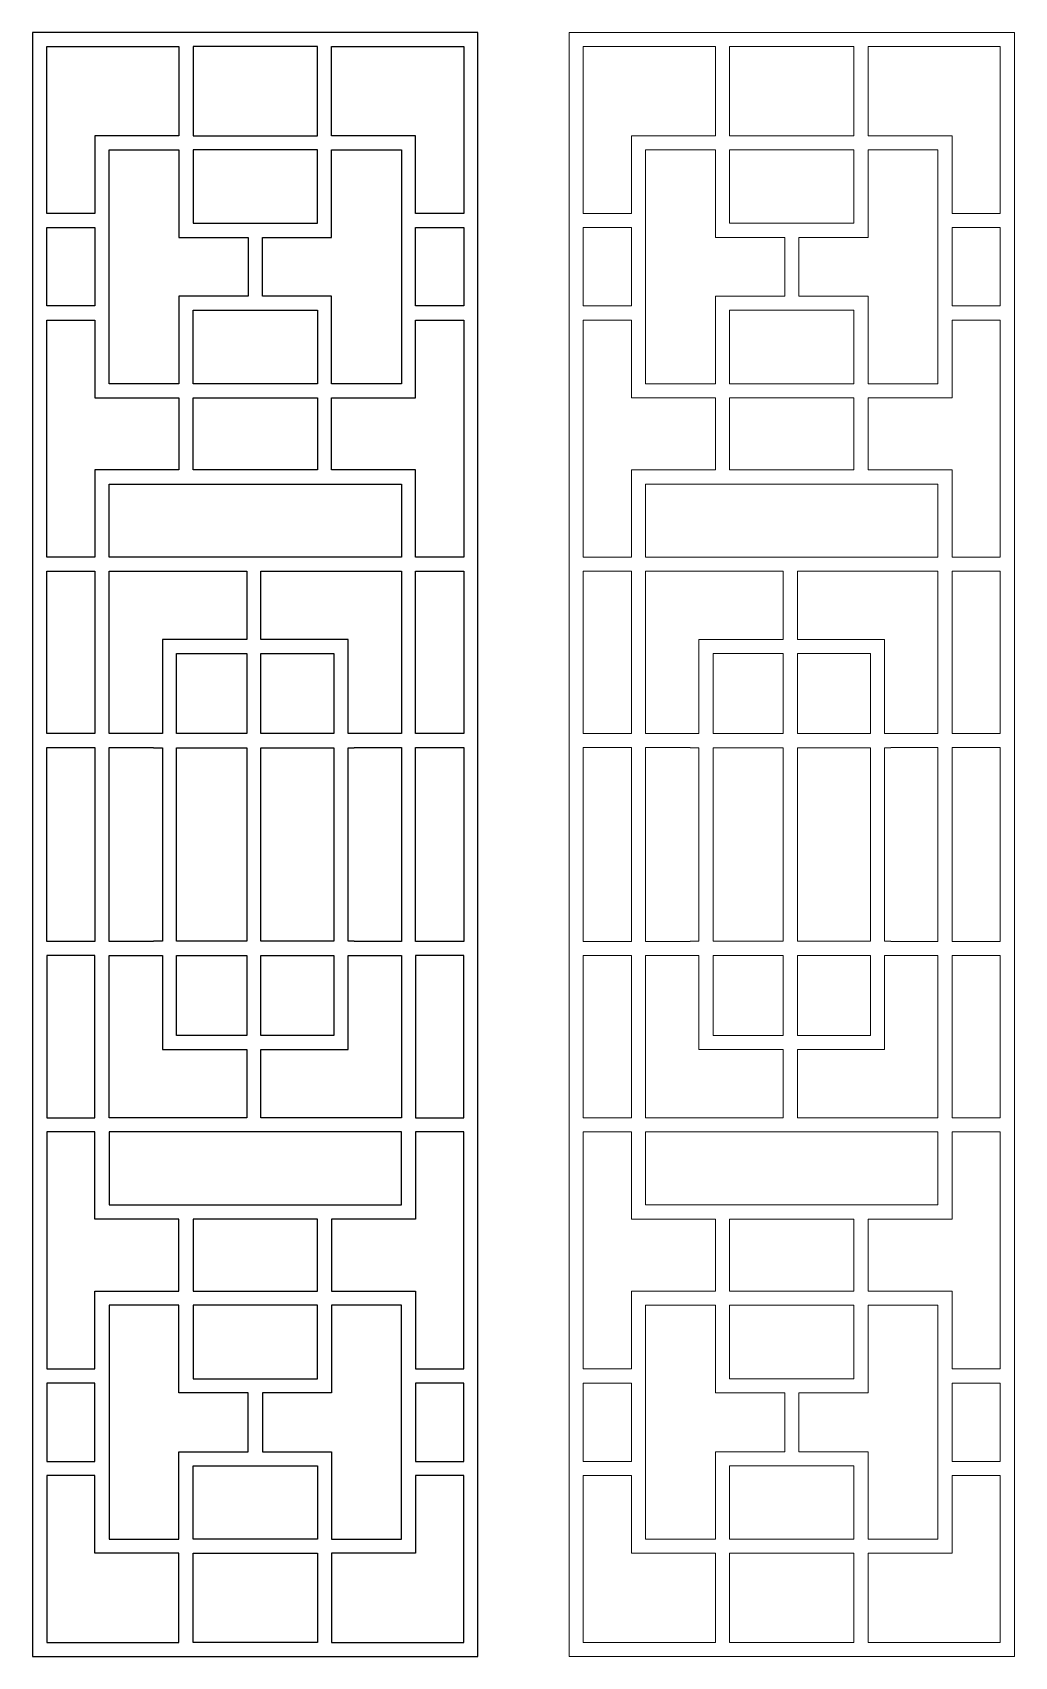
# Model space of a CAD drawing. Header units: centimetres. Extents: x -8.5 to 8.1, y -13.5 to 14.1.
import ezdxf

# ---------------------------------------------------------------- set-up
doc = ezdxf.new("R2010")
doc.units = ezdxf.units.CM
doc.header["$MEASUREMENT"] = 0
doc.layers.add('layer 1', color=7, linetype='Continuous')

msp = doc.modelspace()

# ---------------------------------------------------------------- linework, layer by layer
at = {"layer": 'layer 1', "color": 177}
for points, knots in [([(-8.53212, 14.08706), (-8.53212, 14.08706), (-0.97541, 14.08706), (-0.97541, 14.08706), (-0.97541, 14.08706), (-0.97541, 4.20675), (-0.97541, -3.57811), (-0.97541, -13.45845), (-0.97541, -13.45845), (-0.97541, -13.45845), (-8.53212, -13.45845), (-8.53212, -13.45845), (-8.53212, -13.45845), (-8.53212, -3.57811), (-8.53212, 4.20675), (-8.53212, 14.08706)], [0, 0, 0, 0, 0.2, 0.2, 0.2, 0.2, 0.4, 0.4, 0.4, 0.4, 0.6, 0.6, 0.6, 0.6, 1, 1, 1, 1]), ([(-8.29104, 11.01751), (-8.29104, 11.01751), (-7.47503, 11.01751), (-7.47503, 11.01751), (-7.47503, 11.01751), (-7.47503, 11.01751), (-7.47503, 12.33679), (-7.47503, 12.33679), (-7.47503, 12.33679), (-7.47503, 12.33679), (-6.04901, 12.33679), (-6.04901, 12.33679), (-6.04901, 12.33679), (-6.04901, 12.33679), (-6.04901, 13.84685), (-6.04901, 13.84685), (-6.04901, 13.84685), (-6.04901, 13.84685), (-8.29104, 13.84685), (-8.29104, 13.84685), (-8.29104, 13.84685), (-8.29104, 13.84685), (-8.29104, 11.01751), (-8.29104, 11.01751)], [0, 0, 0, 0, 0.14285714, 0.14285714, 0.14285714, 0.14285714, 0.28571429, 0.28571429, 0.28571429, 0.28571429, 0.42857143, 0.42857143, 0.42857143, 0.42857143, 0.57142857, 0.57142857, 0.57142857, 0.57142857, 0.71428571, 0.71428571, 0.71428571, 0.71428571, 1, 1, 1, 1]), ([(-3.6997, 13.84685), (-3.6997, 13.84685), (-3.6997, 12.33679), (-3.6997, 12.33679), (-3.6997, 12.33679), (-3.6997, 12.33679), (-5.80776, 12.33679), (-5.80776, 12.33679), (-5.80776, 12.33679), (-5.80776, 12.33679), (-5.80776, 13.84685), (-5.80776, 13.84685), (-5.80776, 13.84685), (-5.80776, 13.84685), (-3.6997, 13.84685), (-3.6997, 13.84685)], [0, 0, 0, 0, 0.2, 0.2, 0.2, 0.2, 0.4, 0.4, 0.4, 0.4, 0.6, 0.6, 0.6, 0.6, 1, 1, 1, 1]), ([(-2.03262, 11.01751), (-2.03262, 11.01751), (-1.21666, 11.01751), (-1.21666, 11.01751), (-1.21666, 11.01751), (-1.21666, 11.01751), (-1.21666, 13.84685), (-1.21666, 13.84685), (-1.21666, 13.84685), (-1.21666, 13.84685), (-3.4586, 13.84685), (-3.4586, 13.84685), (-3.4586, 13.84685), (-3.4586, 13.84685), (-3.4586, 12.33679), (-3.4586, 12.33679), (-3.4586, 12.33679), (-3.4586, 12.33679), (-2.03262, 12.33679), (-2.03262, 12.33679), (-2.03262, 12.33679), (-2.03262, 12.33679), (-2.03262, 11.01751), (-2.03262, 11.01751)], [0, 0, 0, 0, 0.14285714, 0.14285714, 0.14285714, 0.14285714, 0.28571429, 0.28571429, 0.28571429, 0.28571429, 0.42857143, 0.42857143, 0.42857143, 0.42857143, 0.57142857, 0.57142857, 0.57142857, 0.57142857, 0.71428571, 0.71428571, 0.71428571, 0.71428571, 1, 1, 1, 1]), ([(-4.87432, 9.61466), (-4.87432, 9.61466), (-4.87432, 10.6125), (-4.87432, 10.6125), (-4.87432, 10.6125), (-4.87432, 10.6125), (-6.04901, 10.6125), (-6.04901, 10.6125), (-6.04901, 10.6125), (-6.04901, 10.6125), (-6.04901, 12.09655), (-6.04901, 12.09655), (-6.04901, 12.09655), (-6.04901, 12.09655), (-7.23379, 12.09655), (-7.23379, 12.09655), (-7.23379, 12.09655), (-7.23379, 12.09655), (-7.23379, 8.1305), (-7.23379, 8.1305), (-7.23379, 8.1305), (-7.23379, 8.1305), (-6.04901, 8.1305), (-6.04901, 8.1305), (-6.04901, 8.1305), (-6.04901, 8.1305), (-6.04901, 9.61466), (-6.04901, 9.61466), (-6.04901, 9.61466), (-6.04901, 9.61466), (-4.87432, 9.61466), (-4.87432, 9.61466)], [0, 0, 0, 0, 0.11111111, 0.11111111, 0.11111111, 0.11111111, 0.22222222, 0.22222222, 0.22222222, 0.22222222, 0.33333333, 0.33333333, 0.33333333, 0.33333333, 0.44444444, 0.44444444, 0.44444444, 0.44444444, 0.55555556, 0.55555556, 0.55555556, 0.55555556, 0.66666667, 0.66666667, 0.66666667, 0.66666667, 0.77777778, 0.77777778, 0.77777778, 0.77777778, 1, 1, 1, 1]), ([(-3.6997, 12.09655), (-3.6997, 12.09655), (-3.6997, 10.85277), (-3.6997, 10.85277), (-3.6997, 10.85277), (-3.6997, 10.85277), (-5.80776, 10.85277), (-5.80776, 10.85277), (-5.80776, 10.85277), (-5.80776, 10.85277), (-5.80776, 12.09655), (-5.80776, 12.09655), (-5.80776, 12.09655), (-5.80776, 12.09655), (-3.6997, 12.09655), (-3.6997, 12.09655)], [0, 0, 0, 0, 0.2, 0.2, 0.2, 0.2, 0.4, 0.4, 0.4, 0.4, 0.6, 0.6, 0.6, 0.6, 1, 1, 1, 1]), ([(-4.6331, 10.6125), (-4.6331, 10.6125), (-4.6331, 9.61466), (-4.6331, 9.61466), (-4.6331, 9.61466), (-4.6331, 9.61466), (-3.4586, 9.61466), (-3.4586, 9.61466), (-3.4586, 9.61466), (-3.4586, 9.61466), (-3.4586, 8.1305), (-3.4586, 8.1305), (-3.4586, 8.1305), (-3.4586, 8.1305), (-2.27363, 8.1305), (-2.27363, 8.1305), (-2.27363, 8.1305), (-2.27363, 8.1305), (-2.27363, 12.09655), (-2.27363, 12.09655), (-2.27363, 12.09655), (-2.27363, 12.09655), (-3.4586, 12.09655), (-3.4586, 12.09655), (-3.4586, 12.09655), (-3.4586, 12.09655), (-3.4586, 10.6125), (-3.4586, 10.6125), (-3.4586, 10.6125), (-3.4586, 10.6125), (-4.6331, 10.6125), (-4.6331, 10.6125)], [0, 0, 0, 0, 0.11111111, 0.11111111, 0.11111111, 0.11111111, 0.22222222, 0.22222222, 0.22222222, 0.22222222, 0.33333333, 0.33333333, 0.33333333, 0.33333333, 0.44444444, 0.44444444, 0.44444444, 0.44444444, 0.55555556, 0.55555556, 0.55555556, 0.55555556, 0.66666667, 0.66666667, 0.66666667, 0.66666667, 0.77777778, 0.77777778, 0.77777778, 0.77777778, 1, 1, 1, 1]), ([(-7.47503, 10.77727), (-7.47503, 10.77727), (-8.29104, 10.77727), (-8.29104, 10.77727), (-8.29104, 10.77727), (-8.29104, 10.77727), (-8.29104, 9.44987), (-8.29104, 9.44987), (-8.29104, 9.44987), (-8.29104, 9.44987), (-7.47503, 9.44987), (-7.47503, 9.44987), (-7.47503, 9.44987), (-7.47503, 9.44987), (-7.47503, 10.77727), (-7.47503, 10.77727)], [0, 0, 0, 0, 0.2, 0.2, 0.2, 0.2, 0.4, 0.4, 0.4, 0.4, 0.6, 0.6, 0.6, 0.6, 1, 1, 1, 1]), ([(-1.21666, 10.77727), (-1.21666, 10.77727), (-2.03262, 10.77727), (-2.03262, 10.77727), (-2.03262, 10.77727), (-2.03262, 10.77727), (-2.03262, 9.44987), (-2.03262, 9.44987), (-2.03262, 9.44987), (-2.03262, 9.44987), (-1.21666, 9.44987), (-1.21666, 9.44987), (-1.21666, 9.44987), (-1.21666, 9.44987), (-1.21666, 10.77727), (-1.21666, 10.77727)], [0, 0, 0, 0, 0.2, 0.2, 0.2, 0.2, 0.4, 0.4, 0.4, 0.4, 0.6, 0.6, 0.6, 0.6, 1, 1, 1, 1]), ([(-3.6997, 8.1305), (-3.6997, 8.1305), (-3.6997, 9.37438), (-3.6997, 9.37438), (-3.6997, 9.37438), (-3.6997, 9.37438), (-5.80776, 9.37438), (-5.80776, 9.37438), (-5.80776, 9.37438), (-5.80776, 9.37438), (-5.80776, 8.1305), (-5.80776, 8.1305), (-5.80776, 8.1305), (-5.80776, 8.1305), (-3.6997, 8.1305), (-3.6997, 8.1305)], [0, 0, 0, 0, 0.2, 0.2, 0.2, 0.2, 0.4, 0.4, 0.4, 0.4, 0.6, 0.6, 0.6, 0.6, 1, 1, 1, 1]), ([(-8.29104, 5.18835), (-8.29104, 5.18835), (-7.47503, 5.18835), (-7.47503, 5.18835), (-7.47503, 5.18835), (-7.47503, 5.18835), (-7.47503, 6.66656), (-7.47503, 6.66656), (-7.47503, 6.66656), (-7.47503, 6.66656), (-6.04901, 6.66656), (-6.04901, 6.66656), (-6.04901, 6.66656), (-6.04901, 6.66656), (-6.04901, 7.89036), (-6.04901, 7.89036), (-6.04901, 7.89036), (-6.04901, 7.89036), (-7.47503, 7.89036), (-7.47503, 7.89036), (-7.47503, 7.89036), (-7.47503, 7.89036), (-7.47503, 9.20963), (-7.47503, 9.20963), (-7.47503, 9.20963), (-7.47503, 9.20963), (-8.29104, 9.20963), (-8.29104, 9.20963), (-8.29104, 9.20963), (-8.29104, 9.20963), (-8.29104, 5.18835), (-8.29104, 5.18835)], [0, 0, 0, 0, 0.11111111, 0.11111111, 0.11111111, 0.11111111, 0.22222222, 0.22222222, 0.22222222, 0.22222222, 0.33333333, 0.33333333, 0.33333333, 0.33333333, 0.44444444, 0.44444444, 0.44444444, 0.44444444, 0.55555556, 0.55555556, 0.55555556, 0.55555556, 0.66666667, 0.66666667, 0.66666667, 0.66666667, 0.77777778, 0.77777778, 0.77777778, 0.77777778, 1, 1, 1, 1]), ([(-2.03262, 5.18835), (-2.03262, 5.18835), (-1.21666, 5.18835), (-1.21666, 5.18835), (-1.21666, 5.18835), (-1.21666, 5.18835), (-1.21666, 9.20963), (-1.21666, 9.20963), (-1.21666, 9.20963), (-1.21666, 9.20963), (-2.03262, 9.20963), (-2.03262, 9.20963), (-2.03262, 9.20963), (-2.03262, 9.20963), (-2.03262, 7.89036), (-2.03262, 7.89036), (-2.03262, 7.89036), (-2.03262, 7.89036), (-3.4586, 7.89036), (-3.4586, 7.89036), (-3.4586, 7.89036), (-3.4586, 7.89036), (-3.4586, 6.66656), (-3.4586, 6.66656), (-3.4586, 6.66656), (-3.4586, 6.66656), (-2.03262, 6.66656), (-2.03262, 6.66656), (-2.03262, 6.66656), (-2.03262, 6.66656), (-2.03262, 5.18835), (-2.03262, 5.18835)], [0, 0, 0, 0, 0.11111111, 0.11111111, 0.11111111, 0.11111111, 0.22222222, 0.22222222, 0.22222222, 0.22222222, 0.33333333, 0.33333333, 0.33333333, 0.33333333, 0.44444444, 0.44444444, 0.44444444, 0.44444444, 0.55555556, 0.55555556, 0.55555556, 0.55555556, 0.66666667, 0.66666667, 0.66666667, 0.66666667, 0.77777778, 0.77777778, 0.77777778, 0.77777778, 1, 1, 1, 1]), ([(-3.6997, 6.66656), (-3.6997, 6.66656), (-3.6997, 7.89036), (-3.6997, 7.89036), (-3.6997, 7.89036), (-3.6997, 7.89036), (-5.80776, 7.89036), (-5.80776, 7.89036), (-5.80776, 7.89036), (-5.80776, 7.89036), (-5.80776, 6.66656), (-5.80776, 6.66656), (-5.80776, 6.66656), (-5.80776, 6.66656), (-3.6997, 6.66656), (-3.6997, 6.66656)], [0, 0, 0, 0, 0.2, 0.2, 0.2, 0.2, 0.4, 0.4, 0.4, 0.4, 0.6, 0.6, 0.6, 0.6, 1, 1, 1, 1]), ([(-7.23379, 5.18835), (-7.23379, 5.18835), (-2.27363, 5.18835), (-2.27363, 5.18835), (-2.27363, 5.18835), (-2.27363, 5.18835), (-2.27363, 6.42639), (-2.27363, 6.42639), (-2.27363, 6.42639), (-2.27363, 6.42639), (-7.23379, 6.42639), (-7.23379, 6.42639), (-7.23379, 6.42639), (-7.23379, 6.42639), (-7.23379, 5.18835), (-7.23379, 5.18835)], [0, 0, 0, 0, 0.2, 0.2, 0.2, 0.2, 0.4, 0.4, 0.4, 0.4, 0.6, 0.6, 0.6, 0.6, 1, 1, 1, 1]), ([(-8.29104, 2.19755), (-8.29104, 2.19755), (-7.47503, 2.19755), (-7.47503, 2.19755), (-7.47503, 2.19755), (-7.47503, 2.19755), (-7.47503, 4.94811), (-7.47503, 4.94811), (-7.47503, 4.94811), (-7.47503, 4.94811), (-8.29104, 4.94811), (-8.29104, 4.94811), (-8.29104, 4.94811), (-8.29104, 4.94811), (-8.29104, 2.19755), (-8.29104, 2.19755)], [0, 0, 0, 0, 0.2, 0.2, 0.2, 0.2, 0.4, 0.4, 0.4, 0.4, 0.6, 0.6, 0.6, 0.6, 1, 1, 1, 1]), ([(-4.89748, 3.7926), (-4.89748, 3.7926), (-4.89748, 4.94811), (-4.89748, 4.94811), (-4.89748, 4.94811), (-4.89748, 4.94811), (-7.23379, 4.94811), (-7.23379, 4.94811), (-7.23379, 4.94811), (-7.23379, 4.94811), (-7.23379, 2.19755), (-7.23379, 2.19755), (-7.23379, 2.19755), (-7.23379, 2.19755), (-6.32761, 2.19755), (-6.32761, 2.19755), (-6.32761, 2.19755), (-6.32761, 2.19755), (-6.32761, 3.7926), (-6.32761, 3.7926), (-6.32761, 3.7926), (-6.32761, 3.7926), (-4.89748, 3.7926), (-4.89748, 3.7926)], [0, 0, 0, 0, 0.14285714, 0.14285714, 0.14285714, 0.14285714, 0.28571429, 0.28571429, 0.28571429, 0.28571429, 0.42857143, 0.42857143, 0.42857143, 0.42857143, 0.57142857, 0.57142857, 0.57142857, 0.57142857, 0.71428571, 0.71428571, 0.71428571, 0.71428571, 1, 1, 1, 1]), ([(-4.65769, 4.94811), (-4.65769, 4.94811), (-4.65769, 3.7926), (-4.65769, 3.7926), (-4.65769, 3.7926), (-4.65769, 3.7926), (-3.17986, 3.7926), (-3.17986, 3.7926), (-3.17986, 3.7926), (-3.17986, 3.7926), (-3.17986, 2.19755), (-3.17986, 2.19755), (-3.17986, 2.19755), (-3.17986, 2.19755), (-2.27363, 2.19755), (-2.27363, 2.19755), (-2.27363, 2.19755), (-2.27363, 2.19755), (-2.27363, 4.94811), (-2.27363, 4.94811), (-2.27363, 4.94811), (-2.27363, 4.94811), (-4.65769, 4.94811), (-4.65769, 4.94811)], [0, 0, 0, 0, 0.14285714, 0.14285714, 0.14285714, 0.14285714, 0.28571429, 0.28571429, 0.28571429, 0.28571429, 0.42857143, 0.42857143, 0.42857143, 0.42857143, 0.57142857, 0.57142857, 0.57142857, 0.57142857, 0.71428571, 0.71428571, 0.71428571, 0.71428571, 1, 1, 1, 1]), ([(-2.03262, 2.19755), (-2.03262, 2.19755), (-1.21666, 2.19755), (-1.21666, 2.19755), (-1.21666, 2.19755), (-1.21666, 2.19755), (-1.21666, 4.94811), (-1.21666, 4.94811), (-1.21666, 4.94811), (-1.21666, 4.94811), (-2.03262, 4.94811), (-2.03262, 4.94811), (-2.03262, 4.94811), (-2.03262, 4.94811), (-2.03262, 2.19755), (-2.03262, 2.19755)], [0, 0, 0, 0, 0.2, 0.2, 0.2, 0.2, 0.4, 0.4, 0.4, 0.4, 0.6, 0.6, 0.6, 0.6, 1, 1, 1, 1]), ([(-6.08647, 2.1942), (-6.08647, 2.1942), (-4.89748, 2.1942), (-4.89748, 2.1942), (-4.89748, 2.1942), (-4.89748, 2.1942), (-4.89748, 3.55236), (-4.89748, 3.55236), (-4.89748, 3.55236), (-4.89748, 3.55236), (-6.08647, 3.55236), (-6.08647, 3.55236), (-6.08647, 3.55236), (-6.08647, 3.55236), (-6.08647, 2.1942), (-6.08647, 2.1942)], [0, 0, 0, 0, 0.2, 0.2, 0.2, 0.2, 0.4, 0.4, 0.4, 0.4, 0.6, 0.6, 0.6, 0.6, 1, 1, 1, 1]), ([(-4.65769, 3.55236), (-4.65769, 3.55236), (-4.65769, 2.1942), (-4.65769, 2.1942), (-4.65769, 2.1942), (-4.65769, 2.1942), (-3.42108, 2.1942), (-3.42108, 2.1942), (-3.42108, 2.1942), (-3.42108, 2.1942), (-3.42108, 3.55236), (-3.42108, 3.55236), (-3.42108, 3.55236), (-3.42108, 3.55236), (-4.65769, 3.55236), (-4.65769, 3.55236)], [0, 0, 0, 0, 0.2, 0.2, 0.2, 0.2, 0.4, 0.4, 0.4, 0.4, 0.6, 0.6, 0.6, 0.6, 1, 1, 1, 1]), ([(-7.47503, 1.95733), (-7.47503, 1.95733), (-8.29104, 1.95733), (-8.29104, 1.95733), (-8.29104, 1.95733), (-8.29104, 0.8208), (-8.29104, -0.1922), (-8.29104, -1.32871), (-8.29104, -1.32871), (-8.29104, -1.32871), (-7.47503, -1.32871), (-7.47503, -1.32871), (-7.47503, -1.32871), (-7.47503, -0.1922), (-7.47503, 0.8208), (-7.47503, 1.95733)], [0, 0, 0, 0, 0.2, 0.2, 0.2, 0.2, 0.4, 0.4, 0.4, 0.4, 0.6, 0.6, 0.6, 0.6, 1, 1, 1, 1]), ([(-6.48013, -1.32871), (-6.48013, -1.32871), (-6.48013, -1.32795), (-6.48013, -1.32795), (-6.48013, -1.32795), (-6.48013, -1.32795), (-6.32761, -1.32795), (-6.32761, -1.32795), (-6.32761, -1.32795), (-6.32761, -1.32795), (-6.32761, 1.956), (-6.32761, 1.956), (-6.32761, 1.956), (-6.32761, 1.956), (-6.48013, 1.956), (-6.48013, 1.956), (-6.48013, 1.956), (-6.48013, 1.956), (-6.48013, 1.95733), (-6.48013, 1.95733), (-6.48013, 1.95733), (-6.48013, 1.95733), (-7.23379, 1.95733), (-7.23379, 1.95733), (-7.23379, 1.95733), (-7.23379, 0.8208), (-7.23379, -0.1922), (-7.23379, -1.32871), (-7.23379, -1.32871), (-7.23379, -1.32871), (-6.48013, -1.32871), (-6.48013, -1.32871)], [0, 0, 0, 0, 0.11111111, 0.11111111, 0.11111111, 0.11111111, 0.22222222, 0.22222222, 0.22222222, 0.22222222, 0.33333333, 0.33333333, 0.33333333, 0.33333333, 0.44444444, 0.44444444, 0.44444444, 0.44444444, 0.55555556, 0.55555556, 0.55555556, 0.55555556, 0.66666667, 0.66666667, 0.66666667, 0.66666667, 0.77777778, 0.77777778, 0.77777778, 0.77777778, 1, 1, 1, 1]), ([(-6.08647, -1.32795), (-6.08647, -1.32795), (-4.89748, -1.32795), (-4.89748, -1.32795), (-4.89748, -1.32795), (-4.89748, -1.32795), (-4.89748, 1.956), (-4.89748, 1.956), (-4.89748, 1.956), (-4.89748, 1.956), (-6.08647, 1.956), (-6.08647, 1.956), (-6.08647, 1.956), (-6.08647, 1.956), (-6.08647, -1.32795), (-6.08647, -1.32795)], [0, 0, 0, 0, 0.2, 0.2, 0.2, 0.2, 0.4, 0.4, 0.4, 0.4, 0.6, 0.6, 0.6, 0.6, 1, 1, 1, 1]), ([(-3.42108, 1.956), (-3.42108, 1.956), (-4.65769, 1.956), (-4.65769, 1.956), (-4.65769, 1.956), (-4.65769, 1.956), (-4.65769, -1.32795), (-4.65769, -1.32795), (-4.65769, -1.32795), (-4.65769, -1.32795), (-3.42108, -1.32795), (-3.42108, -1.32795), (-3.42108, -1.32795), (-3.42108, -1.32795), (-3.42108, 1.956), (-3.42108, 1.956)], [0, 0, 0, 0, 0.2, 0.2, 0.2, 0.2, 0.4, 0.4, 0.4, 0.4, 0.6, 0.6, 0.6, 0.6, 1, 1, 1, 1]), ([(-3.07508, 1.95733), (-3.07508, 1.95733), (-3.07508, 1.956), (-3.07508, 1.956), (-3.07508, 1.956), (-3.07508, 1.956), (-3.17986, 1.956), (-3.17986, 1.956), (-3.17986, 1.956), (-3.17986, 1.956), (-3.17986, -1.32795), (-3.17986, -1.32795), (-3.17986, -1.32795), (-3.17986, -1.32795), (-3.07508, -1.32795), (-3.07508, -1.32795), (-3.07508, -1.32795), (-3.07508, -1.32795), (-3.07508, -1.32871), (-3.07508, -1.32871), (-3.07508, -1.32871), (-3.07508, -1.32871), (-2.27363, -1.32871), (-2.27363, -1.32871), (-2.27363, -1.32871), (-2.27363, -0.1922), (-2.27363, 0.8208), (-2.27363, 1.95733), (-2.27363, 1.95733), (-2.27363, 1.95733), (-3.07508, 1.95733), (-3.07508, 1.95733)], [0, 0, 0, 0, 0.11111111, 0.11111111, 0.11111111, 0.11111111, 0.22222222, 0.22222222, 0.22222222, 0.22222222, 0.33333333, 0.33333333, 0.33333333, 0.33333333, 0.44444444, 0.44444444, 0.44444444, 0.44444444, 0.55555556, 0.55555556, 0.55555556, 0.55555556, 0.66666667, 0.66666667, 0.66666667, 0.66666667, 0.77777778, 0.77777778, 0.77777778, 0.77777778, 1, 1, 1, 1]), ([(-1.21666, 1.95733), (-1.21666, 1.95733), (-2.03262, 1.95733), (-2.03262, 1.95733), (-2.03262, 1.95733), (-2.03262, 0.8208), (-2.03262, -0.1922), (-2.03262, -1.32871), (-2.03262, -1.32871), (-2.03262, -1.32871), (-1.21666, -1.32871), (-1.21666, -1.32871), (-1.21666, -1.32871), (-1.21666, -0.1922), (-1.21666, 0.8208), (-1.21666, 1.95733)], [0, 0, 0, 0, 0.2, 0.2, 0.2, 0.2, 0.4, 0.4, 0.4, 0.4, 0.6, 0.6, 0.6, 0.6, 1, 1, 1, 1]), ([(-8.29104, -1.56893), (-8.29104, -1.56893), (-7.47503, -1.56893), (-7.47503, -1.56893), (-7.47503, -1.56893), (-7.47503, -1.56893), (-7.47503, -4.3195), (-7.47503, -4.3195), (-7.47503, -4.3195), (-7.47503, -4.3195), (-8.29104, -4.3195), (-8.29104, -4.3195), (-8.29104, -4.3195), (-8.29104, -4.3195), (-8.29104, -1.56893), (-8.29104, -1.56893)], [0, 0, 0, 0, 0.2, 0.2, 0.2, 0.2, 0.4, 0.4, 0.4, 0.4, 0.6, 0.6, 0.6, 0.6, 1, 1, 1, 1]), ([(-4.89748, -4.3195), (-4.89748, -4.3195), (-4.89748, -3.16398), (-4.89748, -3.16398), (-4.89748, -3.16398), (-4.89748, -3.16398), (-6.32761, -3.16398), (-6.32761, -3.16398), (-6.32761, -3.16398), (-6.32761, -3.16398), (-6.32761, -1.56893), (-6.32761, -1.56893), (-6.32761, -1.56893), (-6.32761, -1.56893), (-7.23379, -1.56893), (-7.23379, -1.56893), (-7.23379, -1.56893), (-7.23379, -1.56893), (-7.23379, -4.3195), (-7.23379, -4.3195), (-7.23379, -4.3195), (-7.23379, -4.3195), (-4.89748, -4.3195), (-4.89748, -4.3195)], [0, 0, 0, 0, 0.14285714, 0.14285714, 0.14285714, 0.14285714, 0.28571429, 0.28571429, 0.28571429, 0.28571429, 0.42857143, 0.42857143, 0.42857143, 0.42857143, 0.57142857, 0.57142857, 0.57142857, 0.57142857, 0.71428571, 0.71428571, 0.71428571, 0.71428571, 1, 1, 1, 1]), ([(-4.89748, -2.92374), (-4.89748, -2.92374), (-4.89748, -1.56603), (-4.89748, -1.56603), (-4.89748, -1.56603), (-4.89748, -1.56603), (-6.08647, -1.56603), (-6.08647, -1.56603), (-6.08647, -1.56603), (-6.08647, -1.56603), (-6.08647, -2.92374), (-6.08647, -2.92374), (-6.08647, -2.92374), (-6.08647, -2.92374), (-4.89748, -2.92374), (-4.89748, -2.92374)], [0, 0, 0, 0, 0.2, 0.2, 0.2, 0.2, 0.4, 0.4, 0.4, 0.4, 0.6, 0.6, 0.6, 0.6, 1, 1, 1, 1]), ([(-3.42108, -1.56603), (-3.42108, -1.56603), (-4.65769, -1.56603), (-4.65769, -1.56603), (-4.65769, -1.56603), (-4.65769, -1.56603), (-4.65769, -2.92374), (-4.65769, -2.92374), (-4.65769, -2.92374), (-4.65769, -2.92374), (-3.42108, -2.92374), (-3.42108, -2.92374), (-3.42108, -2.92374), (-3.42108, -2.92374), (-3.42108, -1.56603), (-3.42108, -1.56603)], [0, 0, 0, 0, 0.2, 0.2, 0.2, 0.2, 0.4, 0.4, 0.4, 0.4, 0.6, 0.6, 0.6, 0.6, 1, 1, 1, 1]), ([(-4.65769, -3.16398), (-4.65769, -3.16398), (-4.65769, -4.3195), (-4.65769, -4.3195), (-4.65769, -4.3195), (-4.65769, -4.3195), (-2.27363, -4.3195), (-2.27363, -4.3195), (-2.27363, -4.3195), (-2.27363, -4.3195), (-2.27363, -1.56893), (-2.27363, -1.56893), (-2.27363, -1.56893), (-2.27363, -1.56893), (-3.17986, -1.56893), (-3.17986, -1.56893), (-3.17986, -1.56893), (-3.17986, -1.56893), (-3.17986, -3.16398), (-3.17986, -3.16398), (-3.17986, -3.16398), (-3.17986, -3.16398), (-4.65769, -3.16398), (-4.65769, -3.16398)], [0, 0, 0, 0, 0.14285714, 0.14285714, 0.14285714, 0.14285714, 0.28571429, 0.28571429, 0.28571429, 0.28571429, 0.42857143, 0.42857143, 0.42857143, 0.42857143, 0.57142857, 0.57142857, 0.57142857, 0.57142857, 0.71428571, 0.71428571, 0.71428571, 0.71428571, 1, 1, 1, 1]), ([(-2.03262, -1.56893), (-2.03262, -1.56893), (-1.21666, -1.56893), (-1.21666, -1.56893), (-1.21666, -1.56893), (-1.21666, -1.56893), (-1.21666, -4.3195), (-1.21666, -4.3195), (-1.21666, -4.3195), (-1.21666, -4.3195), (-2.03262, -4.3195), (-2.03262, -4.3195), (-2.03262, -4.3195), (-2.03262, -4.3195), (-2.03262, -1.56893), (-2.03262, -1.56893)], [0, 0, 0, 0, 0.2, 0.2, 0.2, 0.2, 0.4, 0.4, 0.4, 0.4, 0.6, 0.6, 0.6, 0.6, 1, 1, 1, 1]), ([(-8.29104, -4.55974), (-8.29104, -4.55974), (-7.47503, -4.55974), (-7.47503, -4.55974), (-7.47503, -4.55974), (-7.47503, -4.55974), (-7.47503, -6.038), (-7.47503, -6.038), (-7.47503, -6.038), (-7.47503, -6.038), (-6.04901, -6.038), (-6.04901, -6.038), (-6.04901, -6.038), (-6.04901, -6.038), (-6.04901, -7.26168), (-6.04901, -7.26168), (-6.04901, -7.26168), (-6.04901, -7.26168), (-7.47503, -7.26168), (-7.47503, -7.26168), (-7.47503, -7.26168), (-7.47503, -7.26168), (-7.47503, -8.58107), (-7.47503, -8.58107), (-7.47503, -8.58107), (-7.47503, -8.58107), (-8.29104, -8.58107), (-8.29104, -8.58107), (-8.29104, -8.58107), (-8.29104, -8.58107), (-8.29104, -4.55974), (-8.29104, -4.55974)], [0, 0, 0, 0, 0.11111111, 0.11111111, 0.11111111, 0.11111111, 0.22222222, 0.22222222, 0.22222222, 0.22222222, 0.33333333, 0.33333333, 0.33333333, 0.33333333, 0.44444444, 0.44444444, 0.44444444, 0.44444444, 0.55555556, 0.55555556, 0.55555556, 0.55555556, 0.66666667, 0.66666667, 0.66666667, 0.66666667, 0.77777778, 0.77777778, 0.77777778, 0.77777778, 1, 1, 1, 1]), ([(-7.23379, -4.55974), (-7.23379, -4.55974), (-2.27363, -4.55974), (-2.27363, -4.55974), (-2.27363, -4.55974), (-2.27363, -4.55974), (-2.27363, -5.79776), (-2.27363, -5.79776), (-2.27363, -5.79776), (-2.27363, -5.79776), (-7.23379, -5.79776), (-7.23379, -5.79776), (-7.23379, -5.79776), (-7.23379, -5.79776), (-7.23379, -4.55974), (-7.23379, -4.55974)], [0, 0, 0, 0, 0.2, 0.2, 0.2, 0.2, 0.4, 0.4, 0.4, 0.4, 0.6, 0.6, 0.6, 0.6, 1, 1, 1, 1]), ([(-2.03262, -4.55974), (-2.03262, -4.55974), (-1.21666, -4.55974), (-1.21666, -4.55974), (-1.21666, -4.55974), (-1.21666, -4.55974), (-1.21666, -8.58107), (-1.21666, -8.58107), (-1.21666, -8.58107), (-1.21666, -8.58107), (-2.03262, -8.58107), (-2.03262, -8.58107), (-2.03262, -8.58107), (-2.03262, -8.58107), (-2.03262, -7.26168), (-2.03262, -7.26168), (-2.03262, -7.26168), (-2.03262, -7.26168), (-3.4586, -7.26168), (-3.4586, -7.26168), (-3.4586, -7.26168), (-3.4586, -7.26168), (-3.4586, -6.038), (-3.4586, -6.038), (-3.4586, -6.038), (-3.4586, -6.038), (-2.03262, -6.038), (-2.03262, -6.038), (-2.03262, -6.038), (-2.03262, -6.038), (-2.03262, -4.55974), (-2.03262, -4.55974)], [0, 0, 0, 0, 0.11111111, 0.11111111, 0.11111111, 0.11111111, 0.22222222, 0.22222222, 0.22222222, 0.22222222, 0.33333333, 0.33333333, 0.33333333, 0.33333333, 0.44444444, 0.44444444, 0.44444444, 0.44444444, 0.55555556, 0.55555556, 0.55555556, 0.55555556, 0.66666667, 0.66666667, 0.66666667, 0.66666667, 0.77777778, 0.77777778, 0.77777778, 0.77777778, 1, 1, 1, 1]), ([(-3.6997, -6.038), (-3.6997, -6.038), (-3.6997, -7.26168), (-3.6997, -7.26168), (-3.6997, -7.26168), (-3.6997, -7.26168), (-5.80776, -7.26168), (-5.80776, -7.26168), (-5.80776, -7.26168), (-5.80776, -7.26168), (-5.80776, -6.038), (-5.80776, -6.038), (-5.80776, -6.038), (-5.80776, -6.038), (-3.6997, -6.038), (-3.6997, -6.038)], [0, 0, 0, 0, 0.2, 0.2, 0.2, 0.2, 0.4, 0.4, 0.4, 0.4, 0.6, 0.6, 0.6, 0.6, 1, 1, 1, 1]), ([(-4.87432, -8.98599), (-4.87432, -8.98599), (-4.87432, -9.98393), (-4.87432, -9.98393), (-4.87432, -9.98393), (-4.87432, -9.98393), (-6.04901, -9.98393), (-6.04901, -9.98393), (-6.04901, -9.98393), (-6.04901, -9.98393), (-6.04901, -11.46796), (-6.04901, -11.46796), (-6.04901, -11.46796), (-6.04901, -11.46796), (-7.23379, -11.46796), (-7.23379, -11.46796), (-7.23379, -11.46796), (-7.23379, -11.46796), (-7.23379, -7.50193), (-7.23379, -7.50193), (-7.23379, -7.50193), (-7.23379, -7.50193), (-6.04901, -7.50193), (-6.04901, -7.50193), (-6.04901, -7.50193), (-6.04901, -7.50193), (-6.04901, -8.98599), (-6.04901, -8.98599), (-6.04901, -8.98599), (-6.04901, -8.98599), (-4.87432, -8.98599), (-4.87432, -8.98599)], [0, 0, 0, 0, 0.11111111, 0.11111111, 0.11111111, 0.11111111, 0.22222222, 0.22222222, 0.22222222, 0.22222222, 0.33333333, 0.33333333, 0.33333333, 0.33333333, 0.44444444, 0.44444444, 0.44444444, 0.44444444, 0.55555556, 0.55555556, 0.55555556, 0.55555556, 0.66666667, 0.66666667, 0.66666667, 0.66666667, 0.77777778, 0.77777778, 0.77777778, 0.77777778, 1, 1, 1, 1]), ([(-3.6997, -7.50193), (-3.6997, -7.50193), (-3.6997, -8.74585), (-3.6997, -8.74585), (-3.6997, -8.74585), (-3.6997, -8.74585), (-5.80776, -8.74585), (-5.80776, -8.74585), (-5.80776, -8.74585), (-5.80776, -8.74585), (-5.80776, -7.50193), (-5.80776, -7.50193), (-5.80776, -7.50193), (-5.80776, -7.50193), (-3.6997, -7.50193), (-3.6997, -7.50193)], [0, 0, 0, 0, 0.2, 0.2, 0.2, 0.2, 0.4, 0.4, 0.4, 0.4, 0.6, 0.6, 0.6, 0.6, 1, 1, 1, 1]), ([(-4.6331, -9.98393), (-4.6331, -9.98393), (-4.6331, -8.98599), (-4.6331, -8.98599), (-4.6331, -8.98599), (-4.6331, -8.98599), (-3.4586, -8.98599), (-3.4586, -8.98599), (-3.4586, -8.98599), (-3.4586, -8.98599), (-3.4586, -7.50193), (-3.4586, -7.50193), (-3.4586, -7.50193), (-3.4586, -7.50193), (-2.27363, -7.50193), (-2.27363, -7.50193), (-2.27363, -7.50193), (-2.27363, -7.50193), (-2.27363, -11.46796), (-2.27363, -11.46796), (-2.27363, -11.46796), (-2.27363, -11.46796), (-3.4586, -11.46796), (-3.4586, -11.46796), (-3.4586, -11.46796), (-3.4586, -11.46796), (-3.4586, -9.98393), (-3.4586, -9.98393), (-3.4586, -9.98393), (-3.4586, -9.98393), (-4.6331, -9.98393), (-4.6331, -9.98393)], [0, 0, 0, 0, 0.11111111, 0.11111111, 0.11111111, 0.11111111, 0.22222222, 0.22222222, 0.22222222, 0.22222222, 0.33333333, 0.33333333, 0.33333333, 0.33333333, 0.44444444, 0.44444444, 0.44444444, 0.44444444, 0.55555556, 0.55555556, 0.55555556, 0.55555556, 0.66666667, 0.66666667, 0.66666667, 0.66666667, 0.77777778, 0.77777778, 0.77777778, 0.77777778, 1, 1, 1, 1]), ([(-7.47503, -10.14869), (-7.47503, -10.14869), (-8.29104, -10.14869), (-8.29104, -10.14869), (-8.29104, -10.14869), (-8.29104, -10.14869), (-8.29104, -8.8212), (-8.29104, -8.8212), (-8.29104, -8.8212), (-8.29104, -8.8212), (-7.47503, -8.8212), (-7.47503, -8.8212), (-7.47503, -8.8212), (-7.47503, -8.8212), (-7.47503, -10.14869), (-7.47503, -10.14869)], [0, 0, 0, 0, 0.2, 0.2, 0.2, 0.2, 0.4, 0.4, 0.4, 0.4, 0.6, 0.6, 0.6, 0.6, 1, 1, 1, 1]), ([(-1.21666, -10.14869), (-1.21666, -10.14869), (-2.03262, -10.14869), (-2.03262, -10.14869), (-2.03262, -10.14869), (-2.03262, -10.14869), (-2.03262, -8.8212), (-2.03262, -8.8212), (-2.03262, -8.8212), (-2.03262, -8.8212), (-1.21666, -8.8212), (-1.21666, -8.8212), (-1.21666, -8.8212), (-1.21666, -8.8212), (-1.21666, -10.14869), (-1.21666, -10.14869)], [0, 0, 0, 0, 0.2, 0.2, 0.2, 0.2, 0.4, 0.4, 0.4, 0.4, 0.6, 0.6, 0.6, 0.6, 1, 1, 1, 1]), ([(-8.29104, -10.38885), (-8.29104, -10.38885), (-7.47503, -10.38885), (-7.47503, -10.38885), (-7.47503, -10.38885), (-7.47503, -10.38885), (-7.47503, -11.70819), (-7.47503, -11.70819), (-7.47503, -11.70819), (-7.47503, -11.70819), (-6.04901, -11.70819), (-6.04901, -11.70819), (-6.04901, -11.70819), (-6.04901, -11.70819), (-6.04901, -13.2182), (-6.04901, -13.2182), (-6.04901, -13.2182), (-6.04901, -13.2182), (-8.29104, -13.2182), (-8.29104, -13.2182), (-8.29104, -13.2182), (-8.29104, -13.2182), (-8.29104, -10.38885), (-8.29104, -10.38885)], [0, 0, 0, 0, 0.14285714, 0.14285714, 0.14285714, 0.14285714, 0.28571429, 0.28571429, 0.28571429, 0.28571429, 0.42857143, 0.42857143, 0.42857143, 0.42857143, 0.57142857, 0.57142857, 0.57142857, 0.57142857, 0.71428571, 0.71428571, 0.71428571, 0.71428571, 1, 1, 1, 1]), ([(-3.6997, -11.46796), (-3.6997, -11.46796), (-3.6997, -10.22408), (-3.6997, -10.22408), (-3.6997, -10.22408), (-3.6997, -10.22408), (-5.80776, -10.22408), (-5.80776, -10.22408), (-5.80776, -10.22408), (-5.80776, -10.22408), (-5.80776, -11.46796), (-5.80776, -11.46796), (-5.80776, -11.46796), (-5.80776, -11.46796), (-3.6997, -11.46796), (-3.6997, -11.46796)], [0, 0, 0, 0, 0.2, 0.2, 0.2, 0.2, 0.4, 0.4, 0.4, 0.4, 0.6, 0.6, 0.6, 0.6, 1, 1, 1, 1]), ([(-2.03262, -10.38885), (-2.03262, -10.38885), (-1.21666, -10.38885), (-1.21666, -10.38885), (-1.21666, -10.38885), (-1.21666, -10.38885), (-1.21666, -13.2182), (-1.21666, -13.2182), (-1.21666, -13.2182), (-1.21666, -13.2182), (-3.4586, -13.2182), (-3.4586, -13.2182), (-3.4586, -13.2182), (-3.4586, -13.2182), (-3.4586, -11.70819), (-3.4586, -11.70819), (-3.4586, -11.70819), (-3.4586, -11.70819), (-2.03262, -11.70819), (-2.03262, -11.70819), (-2.03262, -11.70819), (-2.03262, -11.70819), (-2.03262, -10.38885), (-2.03262, -10.38885)], [0, 0, 0, 0, 0.14285714, 0.14285714, 0.14285714, 0.14285714, 0.28571429, 0.28571429, 0.28571429, 0.28571429, 0.42857143, 0.42857143, 0.42857143, 0.42857143, 0.57142857, 0.57142857, 0.57142857, 0.57142857, 0.71428571, 0.71428571, 0.71428571, 0.71428571, 1, 1, 1, 1]), ([(-3.6997, -13.2182), (-3.6997, -13.2182), (-3.6997, -11.70819), (-3.6997, -11.70819), (-3.6997, -11.70819), (-3.6997, -11.70819), (-5.80776, -11.70819), (-5.80776, -11.70819), (-5.80776, -11.70819), (-5.80776, -11.70819), (-5.80776, -13.2182), (-5.80776, -13.2182), (-5.80776, -13.2182), (-5.80776, -13.2182), (-3.6997, -13.2182), (-3.6997, -13.2182)], [0, 0, 0, 0, 0.2, 0.2, 0.2, 0.2, 0.4, 0.4, 0.4, 0.4, 0.6, 0.6, 0.6, 0.6, 1, 1, 1, 1])]:
    msp.add_open_spline(points, degree=3, knots=knots, dxfattribs=at)
at = {"layer": 'layer 1', "color": 242, "lineweight": 9}
for points, knots in [([(0.56927, 14.08706), (0.56927, 14.08706), (8.12598, 14.08706), (8.12598, 14.08706), (8.12598, 14.08706), (8.12598, 4.20675), (8.12598, -3.57811), (8.12598, -13.45845), (8.12598, -13.45845), (8.12598, -13.45845), (0.56927, -13.45845), (0.56927, -13.45845), (0.56927, -13.45845), (0.56927, -3.57811), (0.56927, 4.20675), (0.56927, 14.08706)], [0, 0, 0, 0, 0.2, 0.2, 0.2, 0.2, 0.4, 0.4, 0.4, 0.4, 0.6, 0.6, 0.6, 0.6, 1, 1, 1, 1]), ([(0.81035, 11.01751), (0.81035, 11.01751), (1.62636, 11.01751), (1.62636, 11.01751), (1.62636, 11.01751), (1.62636, 11.01751), (1.62636, 12.33679), (1.62636, 12.33679), (1.62636, 12.33679), (1.62636, 12.33679), (3.05238, 12.33679), (3.05238, 12.33679), (3.05238, 12.33679), (3.05238, 12.33679), (3.05238, 13.84685), (3.05238, 13.84685), (3.05238, 13.84685), (3.05238, 13.84685), (0.81035, 13.84685), (0.81035, 13.84685), (0.81035, 13.84685), (0.81035, 13.84685), (0.81035, 11.01751), (0.81035, 11.01751)], [0, 0, 0, 0, 0.14285714, 0.14285714, 0.14285714, 0.14285714, 0.28571429, 0.28571429, 0.28571429, 0.28571429, 0.42857143, 0.42857143, 0.42857143, 0.42857143, 0.57142857, 0.57142857, 0.57142857, 0.57142857, 0.71428571, 0.71428571, 0.71428571, 0.71428571, 1, 1, 1, 1]), ([(5.40169, 13.84685), (5.40169, 13.84685), (5.40169, 12.33679), (5.40169, 12.33679), (5.40169, 12.33679), (5.40169, 12.33679), (3.29363, 12.33679), (3.29363, 12.33679), (3.29363, 12.33679), (3.29363, 12.33679), (3.29363, 13.84685), (3.29363, 13.84685), (3.29363, 13.84685), (3.29363, 13.84685), (5.40169, 13.84685), (5.40169, 13.84685)], [0, 0, 0, 0, 0.2, 0.2, 0.2, 0.2, 0.4, 0.4, 0.4, 0.4, 0.6, 0.6, 0.6, 0.6, 1, 1, 1, 1]), ([(7.06877, 11.01751), (7.06877, 11.01751), (7.88473, 11.01751), (7.88473, 11.01751), (7.88473, 11.01751), (7.88473, 11.01751), (7.88473, 13.84685), (7.88473, 13.84685), (7.88473, 13.84685), (7.88473, 13.84685), (5.64279, 13.84685), (5.64279, 13.84685), (5.64279, 13.84685), (5.64279, 13.84685), (5.64279, 12.33679), (5.64279, 12.33679), (5.64279, 12.33679), (5.64279, 12.33679), (7.06877, 12.33679), (7.06877, 12.33679), (7.06877, 12.33679), (7.06877, 12.33679), (7.06877, 11.01751), (7.06877, 11.01751)], [0, 0, 0, 0, 0.14285714, 0.14285714, 0.14285714, 0.14285714, 0.28571429, 0.28571429, 0.28571429, 0.28571429, 0.42857143, 0.42857143, 0.42857143, 0.42857143, 0.57142857, 0.57142857, 0.57142857, 0.57142857, 0.71428571, 0.71428571, 0.71428571, 0.71428571, 1, 1, 1, 1]), ([(4.22707, 9.61466), (4.22707, 9.61466), (4.22707, 10.6125), (4.22707, 10.6125), (4.22707, 10.6125), (4.22707, 10.6125), (3.05238, 10.6125), (3.05238, 10.6125), (3.05238, 10.6125), (3.05238, 10.6125), (3.05238, 12.09655), (3.05238, 12.09655), (3.05238, 12.09655), (3.05238, 12.09655), (1.8676, 12.09655), (1.8676, 12.09655), (1.8676, 12.09655), (1.8676, 12.09655), (1.8676, 8.1305), (1.8676, 8.1305), (1.8676, 8.1305), (1.8676, 8.1305), (3.05238, 8.1305), (3.05238, 8.1305), (3.05238, 8.1305), (3.05238, 8.1305), (3.05238, 9.61466), (3.05238, 9.61466), (3.05238, 9.61466), (3.05238, 9.61466), (4.22707, 9.61466), (4.22707, 9.61466)], [0, 0, 0, 0, 0.11111111, 0.11111111, 0.11111111, 0.11111111, 0.22222222, 0.22222222, 0.22222222, 0.22222222, 0.33333333, 0.33333333, 0.33333333, 0.33333333, 0.44444444, 0.44444444, 0.44444444, 0.44444444, 0.55555556, 0.55555556, 0.55555556, 0.55555556, 0.66666667, 0.66666667, 0.66666667, 0.66666667, 0.77777778, 0.77777778, 0.77777778, 0.77777778, 1, 1, 1, 1]), ([(5.40169, 12.09655), (5.40169, 12.09655), (5.40169, 10.85277), (5.40169, 10.85277), (5.40169, 10.85277), (5.40169, 10.85277), (3.29363, 10.85277), (3.29363, 10.85277), (3.29363, 10.85277), (3.29363, 10.85277), (3.29363, 12.09655), (3.29363, 12.09655), (3.29363, 12.09655), (3.29363, 12.09655), (5.40169, 12.09655), (5.40169, 12.09655)], [0, 0, 0, 0, 0.2, 0.2, 0.2, 0.2, 0.4, 0.4, 0.4, 0.4, 0.6, 0.6, 0.6, 0.6, 1, 1, 1, 1]), ([(4.46829, 10.6125), (4.46829, 10.6125), (4.46829, 9.61466), (4.46829, 9.61466), (4.46829, 9.61466), (4.46829, 9.61466), (5.64279, 9.61466), (5.64279, 9.61466), (5.64279, 9.61466), (5.64279, 9.61466), (5.64279, 8.1305), (5.64279, 8.1305), (5.64279, 8.1305), (5.64279, 8.1305), (6.82776, 8.1305), (6.82776, 8.1305), (6.82776, 8.1305), (6.82776, 8.1305), (6.82776, 12.09655), (6.82776, 12.09655), (6.82776, 12.09655), (6.82776, 12.09655), (5.64279, 12.09655), (5.64279, 12.09655), (5.64279, 12.09655), (5.64279, 12.09655), (5.64279, 10.6125), (5.64279, 10.6125), (5.64279, 10.6125), (5.64279, 10.6125), (4.46829, 10.6125), (4.46829, 10.6125)], [0, 0, 0, 0, 0.11111111, 0.11111111, 0.11111111, 0.11111111, 0.22222222, 0.22222222, 0.22222222, 0.22222222, 0.33333333, 0.33333333, 0.33333333, 0.33333333, 0.44444444, 0.44444444, 0.44444444, 0.44444444, 0.55555556, 0.55555556, 0.55555556, 0.55555556, 0.66666667, 0.66666667, 0.66666667, 0.66666667, 0.77777778, 0.77777778, 0.77777778, 0.77777778, 1, 1, 1, 1]), ([(1.62636, 10.77727), (1.62636, 10.77727), (0.81035, 10.77727), (0.81035, 10.77727), (0.81035, 10.77727), (0.81035, 10.77727), (0.81035, 9.44987), (0.81035, 9.44987), (0.81035, 9.44987), (0.81035, 9.44987), (1.62636, 9.44987), (1.62636, 9.44987), (1.62636, 9.44987), (1.62636, 9.44987), (1.62636, 10.77727), (1.62636, 10.77727)], [0, 0, 0, 0, 0.2, 0.2, 0.2, 0.2, 0.4, 0.4, 0.4, 0.4, 0.6, 0.6, 0.6, 0.6, 1, 1, 1, 1]), ([(7.88473, 10.77727), (7.88473, 10.77727), (7.06877, 10.77727), (7.06877, 10.77727), (7.06877, 10.77727), (7.06877, 10.77727), (7.06877, 9.44987), (7.06877, 9.44987), (7.06877, 9.44987), (7.06877, 9.44987), (7.88473, 9.44987), (7.88473, 9.44987), (7.88473, 9.44987), (7.88473, 9.44987), (7.88473, 10.77727), (7.88473, 10.77727)], [0, 0, 0, 0, 0.2, 0.2, 0.2, 0.2, 0.4, 0.4, 0.4, 0.4, 0.6, 0.6, 0.6, 0.6, 1, 1, 1, 1]), ([(5.40169, 8.1305), (5.40169, 8.1305), (5.40169, 9.37438), (5.40169, 9.37438), (5.40169, 9.37438), (5.40169, 9.37438), (3.29363, 9.37438), (3.29363, 9.37438), (3.29363, 9.37438), (3.29363, 9.37438), (3.29363, 8.1305), (3.29363, 8.1305), (3.29363, 8.1305), (3.29363, 8.1305), (5.40169, 8.1305), (5.40169, 8.1305)], [0, 0, 0, 0, 0.2, 0.2, 0.2, 0.2, 0.4, 0.4, 0.4, 0.4, 0.6, 0.6, 0.6, 0.6, 1, 1, 1, 1]), ([(0.81035, 5.18835), (0.81035, 5.18835), (1.62636, 5.18835), (1.62636, 5.18835), (1.62636, 5.18835), (1.62636, 5.18835), (1.62636, 6.66656), (1.62636, 6.66656), (1.62636, 6.66656), (1.62636, 6.66656), (3.05238, 6.66656), (3.05238, 6.66656), (3.05238, 6.66656), (3.05238, 6.66656), (3.05238, 7.89036), (3.05238, 7.89036), (3.05238, 7.89036), (3.05238, 7.89036), (1.62636, 7.89036), (1.62636, 7.89036), (1.62636, 7.89036), (1.62636, 7.89036), (1.62636, 9.20963), (1.62636, 9.20963), (1.62636, 9.20963), (1.62636, 9.20963), (0.81035, 9.20963), (0.81035, 9.20963), (0.81035, 9.20963), (0.81035, 9.20963), (0.81035, 5.18835), (0.81035, 5.18835)], [0, 0, 0, 0, 0.11111111, 0.11111111, 0.11111111, 0.11111111, 0.22222222, 0.22222222, 0.22222222, 0.22222222, 0.33333333, 0.33333333, 0.33333333, 0.33333333, 0.44444444, 0.44444444, 0.44444444, 0.44444444, 0.55555556, 0.55555556, 0.55555556, 0.55555556, 0.66666667, 0.66666667, 0.66666667, 0.66666667, 0.77777778, 0.77777778, 0.77777778, 0.77777778, 1, 1, 1, 1]), ([(7.06877, 5.18835), (7.06877, 5.18835), (7.88473, 5.18835), (7.88473, 5.18835), (7.88473, 5.18835), (7.88473, 5.18835), (7.88473, 9.20963), (7.88473, 9.20963), (7.88473, 9.20963), (7.88473, 9.20963), (7.06877, 9.20963), (7.06877, 9.20963), (7.06877, 9.20963), (7.06877, 9.20963), (7.06877, 7.89036), (7.06877, 7.89036), (7.06877, 7.89036), (7.06877, 7.89036), (5.64279, 7.89036), (5.64279, 7.89036), (5.64279, 7.89036), (5.64279, 7.89036), (5.64279, 6.66656), (5.64279, 6.66656), (5.64279, 6.66656), (5.64279, 6.66656), (7.06877, 6.66656), (7.06877, 6.66656), (7.06877, 6.66656), (7.06877, 6.66656), (7.06877, 5.18835), (7.06877, 5.18835)], [0, 0, 0, 0, 0.11111111, 0.11111111, 0.11111111, 0.11111111, 0.22222222, 0.22222222, 0.22222222, 0.22222222, 0.33333333, 0.33333333, 0.33333333, 0.33333333, 0.44444444, 0.44444444, 0.44444444, 0.44444444, 0.55555556, 0.55555556, 0.55555556, 0.55555556, 0.66666667, 0.66666667, 0.66666667, 0.66666667, 0.77777778, 0.77777778, 0.77777778, 0.77777778, 1, 1, 1, 1]), ([(5.40169, 6.66656), (5.40169, 6.66656), (5.40169, 7.89036), (5.40169, 7.89036), (5.40169, 7.89036), (5.40169, 7.89036), (3.29363, 7.89036), (3.29363, 7.89036), (3.29363, 7.89036), (3.29363, 7.89036), (3.29363, 6.66656), (3.29363, 6.66656), (3.29363, 6.66656), (3.29363, 6.66656), (5.40169, 6.66656), (5.40169, 6.66656)], [0, 0, 0, 0, 0.2, 0.2, 0.2, 0.2, 0.4, 0.4, 0.4, 0.4, 0.6, 0.6, 0.6, 0.6, 1, 1, 1, 1]), ([(1.8676, 5.18835), (1.8676, 5.18835), (6.82776, 5.18835), (6.82776, 5.18835), (6.82776, 5.18835), (6.82776, 5.18835), (6.82776, 6.42639), (6.82776, 6.42639), (6.82776, 6.42639), (6.82776, 6.42639), (1.8676, 6.42639), (1.8676, 6.42639), (1.8676, 6.42639), (1.8676, 6.42639), (1.8676, 5.18835), (1.8676, 5.18835)], [0, 0, 0, 0, 0.2, 0.2, 0.2, 0.2, 0.4, 0.4, 0.4, 0.4, 0.6, 0.6, 0.6, 0.6, 1, 1, 1, 1]), ([(0.81035, 2.19755), (0.81035, 2.19755), (1.62636, 2.19755), (1.62636, 2.19755), (1.62636, 2.19755), (1.62636, 2.19755), (1.62636, 4.94811), (1.62636, 4.94811), (1.62636, 4.94811), (1.62636, 4.94811), (0.81035, 4.94811), (0.81035, 4.94811), (0.81035, 4.94811), (0.81035, 4.94811), (0.81035, 2.19755), (0.81035, 2.19755)], [0, 0, 0, 0, 0.2, 0.2, 0.2, 0.2, 0.4, 0.4, 0.4, 0.4, 0.6, 0.6, 0.6, 0.6, 1, 1, 1, 1]), ([(4.20391, 3.7926), (4.20391, 3.7926), (4.20391, 4.94811), (4.20391, 4.94811), (4.20391, 4.94811), (4.20391, 4.94811), (1.8676, 4.94811), (1.8676, 4.94811), (1.8676, 4.94811), (1.8676, 4.94811), (1.8676, 2.19755), (1.8676, 2.19755), (1.8676, 2.19755), (1.8676, 2.19755), (2.77378, 2.19755), (2.77378, 2.19755), (2.77378, 2.19755), (2.77378, 2.19755), (2.77378, 3.7926), (2.77378, 3.7926), (2.77378, 3.7926), (2.77378, 3.7926), (4.20391, 3.7926), (4.20391, 3.7926)], [0, 0, 0, 0, 0.14285714, 0.14285714, 0.14285714, 0.14285714, 0.28571429, 0.28571429, 0.28571429, 0.28571429, 0.42857143, 0.42857143, 0.42857143, 0.42857143, 0.57142857, 0.57142857, 0.57142857, 0.57142857, 0.71428571, 0.71428571, 0.71428571, 0.71428571, 1, 1, 1, 1]), ([(4.4437, 4.94811), (4.4437, 4.94811), (4.4437, 3.7926), (4.4437, 3.7926), (4.4437, 3.7926), (4.4437, 3.7926), (5.92153, 3.7926), (5.92153, 3.7926), (5.92153, 3.7926), (5.92153, 3.7926), (5.92153, 2.19755), (5.92153, 2.19755), (5.92153, 2.19755), (5.92153, 2.19755), (6.82776, 2.19755), (6.82776, 2.19755), (6.82776, 2.19755), (6.82776, 2.19755), (6.82776, 4.94811), (6.82776, 4.94811), (6.82776, 4.94811), (6.82776, 4.94811), (4.4437, 4.94811), (4.4437, 4.94811)], [0, 0, 0, 0, 0.14285714, 0.14285714, 0.14285714, 0.14285714, 0.28571429, 0.28571429, 0.28571429, 0.28571429, 0.42857143, 0.42857143, 0.42857143, 0.42857143, 0.57142857, 0.57142857, 0.57142857, 0.57142857, 0.71428571, 0.71428571, 0.71428571, 0.71428571, 1, 1, 1, 1]), ([(7.06877, 2.19755), (7.06877, 2.19755), (7.88473, 2.19755), (7.88473, 2.19755), (7.88473, 2.19755), (7.88473, 2.19755), (7.88473, 4.94811), (7.88473, 4.94811), (7.88473, 4.94811), (7.88473, 4.94811), (7.06877, 4.94811), (7.06877, 4.94811), (7.06877, 4.94811), (7.06877, 4.94811), (7.06877, 2.19755), (7.06877, 2.19755)], [0, 0, 0, 0, 0.2, 0.2, 0.2, 0.2, 0.4, 0.4, 0.4, 0.4, 0.6, 0.6, 0.6, 0.6, 1, 1, 1, 1]), ([(3.01492, 2.1942), (3.01492, 2.1942), (4.20391, 2.1942), (4.20391, 2.1942), (4.20391, 2.1942), (4.20391, 2.1942), (4.20391, 3.55236), (4.20391, 3.55236), (4.20391, 3.55236), (4.20391, 3.55236), (3.01492, 3.55236), (3.01492, 3.55236), (3.01492, 3.55236), (3.01492, 3.55236), (3.01492, 2.1942), (3.01492, 2.1942)], [0, 0, 0, 0, 0.2, 0.2, 0.2, 0.2, 0.4, 0.4, 0.4, 0.4, 0.6, 0.6, 0.6, 0.6, 1, 1, 1, 1]), ([(4.4437, 3.55236), (4.4437, 3.55236), (4.4437, 2.1942), (4.4437, 2.1942), (4.4437, 2.1942), (4.4437, 2.1942), (5.68031, 2.1942), (5.68031, 2.1942), (5.68031, 2.1942), (5.68031, 2.1942), (5.68031, 3.55236), (5.68031, 3.55236), (5.68031, 3.55236), (5.68031, 3.55236), (4.4437, 3.55236), (4.4437, 3.55236)], [0, 0, 0, 0, 0.2, 0.2, 0.2, 0.2, 0.4, 0.4, 0.4, 0.4, 0.6, 0.6, 0.6, 0.6, 1, 1, 1, 1]), ([(1.62636, 1.95733), (1.62636, 1.95733), (0.81035, 1.95733), (0.81035, 1.95733), (0.81035, 1.95733), (0.81035, 0.8208), (0.81035, -0.1922), (0.81035, -1.32871), (0.81035, -1.32871), (0.81035, -1.32871), (1.62636, -1.32871), (1.62636, -1.32871), (1.62636, -1.32871), (1.62636, -0.1922), (1.62636, 0.8208), (1.62636, 1.95733)], [0, 0, 0, 0, 0.2, 0.2, 0.2, 0.2, 0.4, 0.4, 0.4, 0.4, 0.6, 0.6, 0.6, 0.6, 1, 1, 1, 1]), ([(2.62126, -1.32871), (2.62126, -1.32871), (2.62126, -1.32795), (2.62126, -1.32795), (2.62126, -1.32795), (2.62126, -1.32795), (2.77378, -1.32795), (2.77378, -1.32795), (2.77378, -1.32795), (2.77378, -1.32795), (2.77378, 1.956), (2.77378, 1.956), (2.77378, 1.956), (2.77378, 1.956), (2.62126, 1.956), (2.62126, 1.956), (2.62126, 1.956), (2.62126, 1.956), (2.62126, 1.95733), (2.62126, 1.95733), (2.62126, 1.95733), (2.62126, 1.95733), (1.8676, 1.95733), (1.8676, 1.95733), (1.8676, 1.95733), (1.8676, 0.8208), (1.8676, -0.1922), (1.8676, -1.32871), (1.8676, -1.32871), (1.8676, -1.32871), (2.62126, -1.32871), (2.62126, -1.32871)], [0, 0, 0, 0, 0.11111111, 0.11111111, 0.11111111, 0.11111111, 0.22222222, 0.22222222, 0.22222222, 0.22222222, 0.33333333, 0.33333333, 0.33333333, 0.33333333, 0.44444444, 0.44444444, 0.44444444, 0.44444444, 0.55555556, 0.55555556, 0.55555556, 0.55555556, 0.66666667, 0.66666667, 0.66666667, 0.66666667, 0.77777778, 0.77777778, 0.77777778, 0.77777778, 1, 1, 1, 1]), ([(3.01492, -1.32795), (3.01492, -1.32795), (4.20391, -1.32795), (4.20391, -1.32795), (4.20391, -1.32795), (4.20391, -1.32795), (4.20391, 1.956), (4.20391, 1.956), (4.20391, 1.956), (4.20391, 1.956), (3.01492, 1.956), (3.01492, 1.956), (3.01492, 1.956), (3.01492, 1.956), (3.01492, -1.32795), (3.01492, -1.32795)], [0, 0, 0, 0, 0.2, 0.2, 0.2, 0.2, 0.4, 0.4, 0.4, 0.4, 0.6, 0.6, 0.6, 0.6, 1, 1, 1, 1]), ([(5.68031, 1.956), (5.68031, 1.956), (4.4437, 1.956), (4.4437, 1.956), (4.4437, 1.956), (4.4437, 1.956), (4.4437, -1.32795), (4.4437, -1.32795), (4.4437, -1.32795), (4.4437, -1.32795), (5.68031, -1.32795), (5.68031, -1.32795), (5.68031, -1.32795), (5.68031, -1.32795), (5.68031, 1.956), (5.68031, 1.956)], [0, 0, 0, 0, 0.2, 0.2, 0.2, 0.2, 0.4, 0.4, 0.4, 0.4, 0.6, 0.6, 0.6, 0.6, 1, 1, 1, 1]), ([(6.02631, 1.95733), (6.02631, 1.95733), (6.02631, 1.956), (6.02631, 1.956), (6.02631, 1.956), (6.02631, 1.956), (5.92153, 1.956), (5.92153, 1.956), (5.92153, 1.956), (5.92153, 1.956), (5.92153, -1.32795), (5.92153, -1.32795), (5.92153, -1.32795), (5.92153, -1.32795), (6.02631, -1.32795), (6.02631, -1.32795), (6.02631, -1.32795), (6.02631, -1.32795), (6.02631, -1.32871), (6.02631, -1.32871), (6.02631, -1.32871), (6.02631, -1.32871), (6.82776, -1.32871), (6.82776, -1.32871), (6.82776, -1.32871), (6.82776, -0.1922), (6.82776, 0.8208), (6.82776, 1.95733), (6.82776, 1.95733), (6.82776, 1.95733), (6.02631, 1.95733), (6.02631, 1.95733)], [0, 0, 0, 0, 0.11111111, 0.11111111, 0.11111111, 0.11111111, 0.22222222, 0.22222222, 0.22222222, 0.22222222, 0.33333333, 0.33333333, 0.33333333, 0.33333333, 0.44444444, 0.44444444, 0.44444444, 0.44444444, 0.55555556, 0.55555556, 0.55555556, 0.55555556, 0.66666667, 0.66666667, 0.66666667, 0.66666667, 0.77777778, 0.77777778, 0.77777778, 0.77777778, 1, 1, 1, 1]), ([(7.88473, 1.95733), (7.88473, 1.95733), (7.06877, 1.95733), (7.06877, 1.95733), (7.06877, 1.95733), (7.06877, 0.8208), (7.06877, -0.1922), (7.06877, -1.32871), (7.06877, -1.32871), (7.06877, -1.32871), (7.88473, -1.32871), (7.88473, -1.32871), (7.88473, -1.32871), (7.88473, -0.1922), (7.88473, 0.8208), (7.88473, 1.95733)], [0, 0, 0, 0, 0.2, 0.2, 0.2, 0.2, 0.4, 0.4, 0.4, 0.4, 0.6, 0.6, 0.6, 0.6, 1, 1, 1, 1]), ([(0.81035, -1.56893), (0.81035, -1.56893), (1.62636, -1.56893), (1.62636, -1.56893), (1.62636, -1.56893), (1.62636, -1.56893), (1.62636, -4.3195), (1.62636, -4.3195), (1.62636, -4.3195), (1.62636, -4.3195), (0.81035, -4.3195), (0.81035, -4.3195), (0.81035, -4.3195), (0.81035, -4.3195), (0.81035, -1.56893), (0.81035, -1.56893)], [0, 0, 0, 0, 0.2, 0.2, 0.2, 0.2, 0.4, 0.4, 0.4, 0.4, 0.6, 0.6, 0.6, 0.6, 1, 1, 1, 1]), ([(4.20391, -4.3195), (4.20391, -4.3195), (4.20391, -3.16398), (4.20391, -3.16398), (4.20391, -3.16398), (4.20391, -3.16398), (2.77378, -3.16398), (2.77378, -3.16398), (2.77378, -3.16398), (2.77378, -3.16398), (2.77378, -1.56893), (2.77378, -1.56893), (2.77378, -1.56893), (2.77378, -1.56893), (1.8676, -1.56893), (1.8676, -1.56893), (1.8676, -1.56893), (1.8676, -1.56893), (1.8676, -4.3195), (1.8676, -4.3195), (1.8676, -4.3195), (1.8676, -4.3195), (4.20391, -4.3195), (4.20391, -4.3195)], [0, 0, 0, 0, 0.14285714, 0.14285714, 0.14285714, 0.14285714, 0.28571429, 0.28571429, 0.28571429, 0.28571429, 0.42857143, 0.42857143, 0.42857143, 0.42857143, 0.57142857, 0.57142857, 0.57142857, 0.57142857, 0.71428571, 0.71428571, 0.71428571, 0.71428571, 1, 1, 1, 1]), ([(4.20391, -2.92374), (4.20391, -2.92374), (4.20391, -1.56603), (4.20391, -1.56603), (4.20391, -1.56603), (4.20391, -1.56603), (3.01492, -1.56603), (3.01492, -1.56603), (3.01492, -1.56603), (3.01492, -1.56603), (3.01492, -2.92374), (3.01492, -2.92374), (3.01492, -2.92374), (3.01492, -2.92374), (4.20391, -2.92374), (4.20391, -2.92374)], [0, 0, 0, 0, 0.2, 0.2, 0.2, 0.2, 0.4, 0.4, 0.4, 0.4, 0.6, 0.6, 0.6, 0.6, 1, 1, 1, 1]), ([(5.68031, -1.56603), (5.68031, -1.56603), (4.4437, -1.56603), (4.4437, -1.56603), (4.4437, -1.56603), (4.4437, -1.56603), (4.4437, -2.92374), (4.4437, -2.92374), (4.4437, -2.92374), (4.4437, -2.92374), (5.68031, -2.92374), (5.68031, -2.92374), (5.68031, -2.92374), (5.68031, -2.92374), (5.68031, -1.56603), (5.68031, -1.56603)], [0, 0, 0, 0, 0.2, 0.2, 0.2, 0.2, 0.4, 0.4, 0.4, 0.4, 0.6, 0.6, 0.6, 0.6, 1, 1, 1, 1]), ([(4.4437, -3.16398), (4.4437, -3.16398), (4.4437, -4.3195), (4.4437, -4.3195), (4.4437, -4.3195), (4.4437, -4.3195), (6.82776, -4.3195), (6.82776, -4.3195), (6.82776, -4.3195), (6.82776, -4.3195), (6.82776, -1.56893), (6.82776, -1.56893), (6.82776, -1.56893), (6.82776, -1.56893), (5.92153, -1.56893), (5.92153, -1.56893), (5.92153, -1.56893), (5.92153, -1.56893), (5.92153, -3.16398), (5.92153, -3.16398), (5.92153, -3.16398), (5.92153, -3.16398), (4.4437, -3.16398), (4.4437, -3.16398)], [0, 0, 0, 0, 0.14285714, 0.14285714, 0.14285714, 0.14285714, 0.28571429, 0.28571429, 0.28571429, 0.28571429, 0.42857143, 0.42857143, 0.42857143, 0.42857143, 0.57142857, 0.57142857, 0.57142857, 0.57142857, 0.71428571, 0.71428571, 0.71428571, 0.71428571, 1, 1, 1, 1]), ([(7.06877, -1.56893), (7.06877, -1.56893), (7.88473, -1.56893), (7.88473, -1.56893), (7.88473, -1.56893), (7.88473, -1.56893), (7.88473, -4.3195), (7.88473, -4.3195), (7.88473, -4.3195), (7.88473, -4.3195), (7.06877, -4.3195), (7.06877, -4.3195), (7.06877, -4.3195), (7.06877, -4.3195), (7.06877, -1.56893), (7.06877, -1.56893)], [0, 0, 0, 0, 0.2, 0.2, 0.2, 0.2, 0.4, 0.4, 0.4, 0.4, 0.6, 0.6, 0.6, 0.6, 1, 1, 1, 1]), ([(0.81035, -4.55974), (0.81035, -4.55974), (1.62636, -4.55974), (1.62636, -4.55974), (1.62636, -4.55974), (1.62636, -4.55974), (1.62636, -6.038), (1.62636, -6.038), (1.62636, -6.038), (1.62636, -6.038), (3.05238, -6.038), (3.05238, -6.038), (3.05238, -6.038), (3.05238, -6.038), (3.05238, -7.26168), (3.05238, -7.26168), (3.05238, -7.26168), (3.05238, -7.26168), (1.62636, -7.26168), (1.62636, -7.26168), (1.62636, -7.26168), (1.62636, -7.26168), (1.62636, -8.58107), (1.62636, -8.58107), (1.62636, -8.58107), (1.62636, -8.58107), (0.81035, -8.58107), (0.81035, -8.58107), (0.81035, -8.58107), (0.81035, -8.58107), (0.81035, -4.55974), (0.81035, -4.55974)], [0, 0, 0, 0, 0.11111111, 0.11111111, 0.11111111, 0.11111111, 0.22222222, 0.22222222, 0.22222222, 0.22222222, 0.33333333, 0.33333333, 0.33333333, 0.33333333, 0.44444444, 0.44444444, 0.44444444, 0.44444444, 0.55555556, 0.55555556, 0.55555556, 0.55555556, 0.66666667, 0.66666667, 0.66666667, 0.66666667, 0.77777778, 0.77777778, 0.77777778, 0.77777778, 1, 1, 1, 1]), ([(1.8676, -4.55974), (1.8676, -4.55974), (6.82776, -4.55974), (6.82776, -4.55974), (6.82776, -4.55974), (6.82776, -4.55974), (6.82776, -5.79776), (6.82776, -5.79776), (6.82776, -5.79776), (6.82776, -5.79776), (1.8676, -5.79776), (1.8676, -5.79776), (1.8676, -5.79776), (1.8676, -5.79776), (1.8676, -4.55974), (1.8676, -4.55974)], [0, 0, 0, 0, 0.2, 0.2, 0.2, 0.2, 0.4, 0.4, 0.4, 0.4, 0.6, 0.6, 0.6, 0.6, 1, 1, 1, 1]), ([(7.06877, -4.55974), (7.06877, -4.55974), (7.88473, -4.55974), (7.88473, -4.55974), (7.88473, -4.55974), (7.88473, -4.55974), (7.88473, -8.58107), (7.88473, -8.58107), (7.88473, -8.58107), (7.88473, -8.58107), (7.06877, -8.58107), (7.06877, -8.58107), (7.06877, -8.58107), (7.06877, -8.58107), (7.06877, -7.26168), (7.06877, -7.26168), (7.06877, -7.26168), (7.06877, -7.26168), (5.64279, -7.26168), (5.64279, -7.26168), (5.64279, -7.26168), (5.64279, -7.26168), (5.64279, -6.038), (5.64279, -6.038), (5.64279, -6.038), (5.64279, -6.038), (7.06877, -6.038), (7.06877, -6.038), (7.06877, -6.038), (7.06877, -6.038), (7.06877, -4.55974), (7.06877, -4.55974)], [0, 0, 0, 0, 0.11111111, 0.11111111, 0.11111111, 0.11111111, 0.22222222, 0.22222222, 0.22222222, 0.22222222, 0.33333333, 0.33333333, 0.33333333, 0.33333333, 0.44444444, 0.44444444, 0.44444444, 0.44444444, 0.55555556, 0.55555556, 0.55555556, 0.55555556, 0.66666667, 0.66666667, 0.66666667, 0.66666667, 0.77777778, 0.77777778, 0.77777778, 0.77777778, 1, 1, 1, 1]), ([(5.40169, -6.038), (5.40169, -6.038), (5.40169, -7.26168), (5.40169, -7.26168), (5.40169, -7.26168), (5.40169, -7.26168), (3.29363, -7.26168), (3.29363, -7.26168), (3.29363, -7.26168), (3.29363, -7.26168), (3.29363, -6.038), (3.29363, -6.038), (3.29363, -6.038), (3.29363, -6.038), (5.40169, -6.038), (5.40169, -6.038)], [0, 0, 0, 0, 0.2, 0.2, 0.2, 0.2, 0.4, 0.4, 0.4, 0.4, 0.6, 0.6, 0.6, 0.6, 1, 1, 1, 1]), ([(4.22707, -8.98599), (4.22707, -8.98599), (4.22707, -9.98393), (4.22707, -9.98393), (4.22707, -9.98393), (4.22707, -9.98393), (3.05238, -9.98393), (3.05238, -9.98393), (3.05238, -9.98393), (3.05238, -9.98393), (3.05238, -11.46796), (3.05238, -11.46796), (3.05238, -11.46796), (3.05238, -11.46796), (1.8676, -11.46796), (1.8676, -11.46796), (1.8676, -11.46796), (1.8676, -11.46796), (1.8676, -7.50193), (1.8676, -7.50193), (1.8676, -7.50193), (1.8676, -7.50193), (3.05238, -7.50193), (3.05238, -7.50193), (3.05238, -7.50193), (3.05238, -7.50193), (3.05238, -8.98599), (3.05238, -8.98599), (3.05238, -8.98599), (3.05238, -8.98599), (4.22707, -8.98599), (4.22707, -8.98599)], [0, 0, 0, 0, 0.11111111, 0.11111111, 0.11111111, 0.11111111, 0.22222222, 0.22222222, 0.22222222, 0.22222222, 0.33333333, 0.33333333, 0.33333333, 0.33333333, 0.44444444, 0.44444444, 0.44444444, 0.44444444, 0.55555556, 0.55555556, 0.55555556, 0.55555556, 0.66666667, 0.66666667, 0.66666667, 0.66666667, 0.77777778, 0.77777778, 0.77777778, 0.77777778, 1, 1, 1, 1]), ([(5.40169, -7.50193), (5.40169, -7.50193), (5.40169, -8.74585), (5.40169, -8.74585), (5.40169, -8.74585), (5.40169, -8.74585), (3.29363, -8.74585), (3.29363, -8.74585), (3.29363, -8.74585), (3.29363, -8.74585), (3.29363, -7.50193), (3.29363, -7.50193), (3.29363, -7.50193), (3.29363, -7.50193), (5.40169, -7.50193), (5.40169, -7.50193)], [0, 0, 0, 0, 0.2, 0.2, 0.2, 0.2, 0.4, 0.4, 0.4, 0.4, 0.6, 0.6, 0.6, 0.6, 1, 1, 1, 1]), ([(4.46829, -9.98393), (4.46829, -9.98393), (4.46829, -8.98599), (4.46829, -8.98599), (4.46829, -8.98599), (4.46829, -8.98599), (5.64279, -8.98599), (5.64279, -8.98599), (5.64279, -8.98599), (5.64279, -8.98599), (5.64279, -7.50193), (5.64279, -7.50193), (5.64279, -7.50193), (5.64279, -7.50193), (6.82776, -7.50193), (6.82776, -7.50193), (6.82776, -7.50193), (6.82776, -7.50193), (6.82776, -11.46796), (6.82776, -11.46796), (6.82776, -11.46796), (6.82776, -11.46796), (5.64279, -11.46796), (5.64279, -11.46796), (5.64279, -11.46796), (5.64279, -11.46796), (5.64279, -9.98393), (5.64279, -9.98393), (5.64279, -9.98393), (5.64279, -9.98393), (4.46829, -9.98393), (4.46829, -9.98393)], [0, 0, 0, 0, 0.11111111, 0.11111111, 0.11111111, 0.11111111, 0.22222222, 0.22222222, 0.22222222, 0.22222222, 0.33333333, 0.33333333, 0.33333333, 0.33333333, 0.44444444, 0.44444444, 0.44444444, 0.44444444, 0.55555556, 0.55555556, 0.55555556, 0.55555556, 0.66666667, 0.66666667, 0.66666667, 0.66666667, 0.77777778, 0.77777778, 0.77777778, 0.77777778, 1, 1, 1, 1]), ([(1.62636, -10.14869), (1.62636, -10.14869), (0.81035, -10.14869), (0.81035, -10.14869), (0.81035, -10.14869), (0.81035, -10.14869), (0.81035, -8.8212), (0.81035, -8.8212), (0.81035, -8.8212), (0.81035, -8.8212), (1.62636, -8.8212), (1.62636, -8.8212), (1.62636, -8.8212), (1.62636, -8.8212), (1.62636, -10.14869), (1.62636, -10.14869)], [0, 0, 0, 0, 0.2, 0.2, 0.2, 0.2, 0.4, 0.4, 0.4, 0.4, 0.6, 0.6, 0.6, 0.6, 1, 1, 1, 1]), ([(7.88473, -10.14869), (7.88473, -10.14869), (7.06877, -10.14869), (7.06877, -10.14869), (7.06877, -10.14869), (7.06877, -10.14869), (7.06877, -8.8212), (7.06877, -8.8212), (7.06877, -8.8212), (7.06877, -8.8212), (7.88473, -8.8212), (7.88473, -8.8212), (7.88473, -8.8212), (7.88473, -8.8212), (7.88473, -10.14869), (7.88473, -10.14869)], [0, 0, 0, 0, 0.2, 0.2, 0.2, 0.2, 0.4, 0.4, 0.4, 0.4, 0.6, 0.6, 0.6, 0.6, 1, 1, 1, 1]), ([(0.81035, -10.38885), (0.81035, -10.38885), (1.62636, -10.38885), (1.62636, -10.38885), (1.62636, -10.38885), (1.62636, -10.38885), (1.62636, -11.70819), (1.62636, -11.70819), (1.62636, -11.70819), (1.62636, -11.70819), (3.05238, -11.70819), (3.05238, -11.70819), (3.05238, -11.70819), (3.05238, -11.70819), (3.05238, -13.2182), (3.05238, -13.2182), (3.05238, -13.2182), (3.05238, -13.2182), (0.81035, -13.2182), (0.81035, -13.2182), (0.81035, -13.2182), (0.81035, -13.2182), (0.81035, -10.38885), (0.81035, -10.38885)], [0, 0, 0, 0, 0.14285714, 0.14285714, 0.14285714, 0.14285714, 0.28571429, 0.28571429, 0.28571429, 0.28571429, 0.42857143, 0.42857143, 0.42857143, 0.42857143, 0.57142857, 0.57142857, 0.57142857, 0.57142857, 0.71428571, 0.71428571, 0.71428571, 0.71428571, 1, 1, 1, 1]), ([(5.40169, -11.46796), (5.40169, -11.46796), (5.40169, -10.22408), (5.40169, -10.22408), (5.40169, -10.22408), (5.40169, -10.22408), (3.29363, -10.22408), (3.29363, -10.22408), (3.29363, -10.22408), (3.29363, -10.22408), (3.29363, -11.46796), (3.29363, -11.46796), (3.29363, -11.46796), (3.29363, -11.46796), (5.40169, -11.46796), (5.40169, -11.46796)], [0, 0, 0, 0, 0.2, 0.2, 0.2, 0.2, 0.4, 0.4, 0.4, 0.4, 0.6, 0.6, 0.6, 0.6, 1, 1, 1, 1]), ([(7.06877, -10.38885), (7.06877, -10.38885), (7.88473, -10.38885), (7.88473, -10.38885), (7.88473, -10.38885), (7.88473, -10.38885), (7.88473, -13.2182), (7.88473, -13.2182), (7.88473, -13.2182), (7.88473, -13.2182), (5.64279, -13.2182), (5.64279, -13.2182), (5.64279, -13.2182), (5.64279, -13.2182), (5.64279, -11.70819), (5.64279, -11.70819), (5.64279, -11.70819), (5.64279, -11.70819), (7.06877, -11.70819), (7.06877, -11.70819), (7.06877, -11.70819), (7.06877, -11.70819), (7.06877, -10.38885), (7.06877, -10.38885)], [0, 0, 0, 0, 0.14285714, 0.14285714, 0.14285714, 0.14285714, 0.28571429, 0.28571429, 0.28571429, 0.28571429, 0.42857143, 0.42857143, 0.42857143, 0.42857143, 0.57142857, 0.57142857, 0.57142857, 0.57142857, 0.71428571, 0.71428571, 0.71428571, 0.71428571, 1, 1, 1, 1]), ([(5.40169, -13.2182), (5.40169, -13.2182), (5.40169, -11.70819), (5.40169, -11.70819), (5.40169, -11.70819), (5.40169, -11.70819), (3.29363, -11.70819), (3.29363, -11.70819), (3.29363, -11.70819), (3.29363, -11.70819), (3.29363, -13.2182), (3.29363, -13.2182), (3.29363, -13.2182), (3.29363, -13.2182), (5.40169, -13.2182), (5.40169, -13.2182)], [0, 0, 0, 0, 0.2, 0.2, 0.2, 0.2, 0.4, 0.4, 0.4, 0.4, 0.6, 0.6, 0.6, 0.6, 1, 1, 1, 1])]:
    msp.add_open_spline(points, degree=3, knots=knots, dxfattribs=at)

doc.saveas('drawing.dxf')
